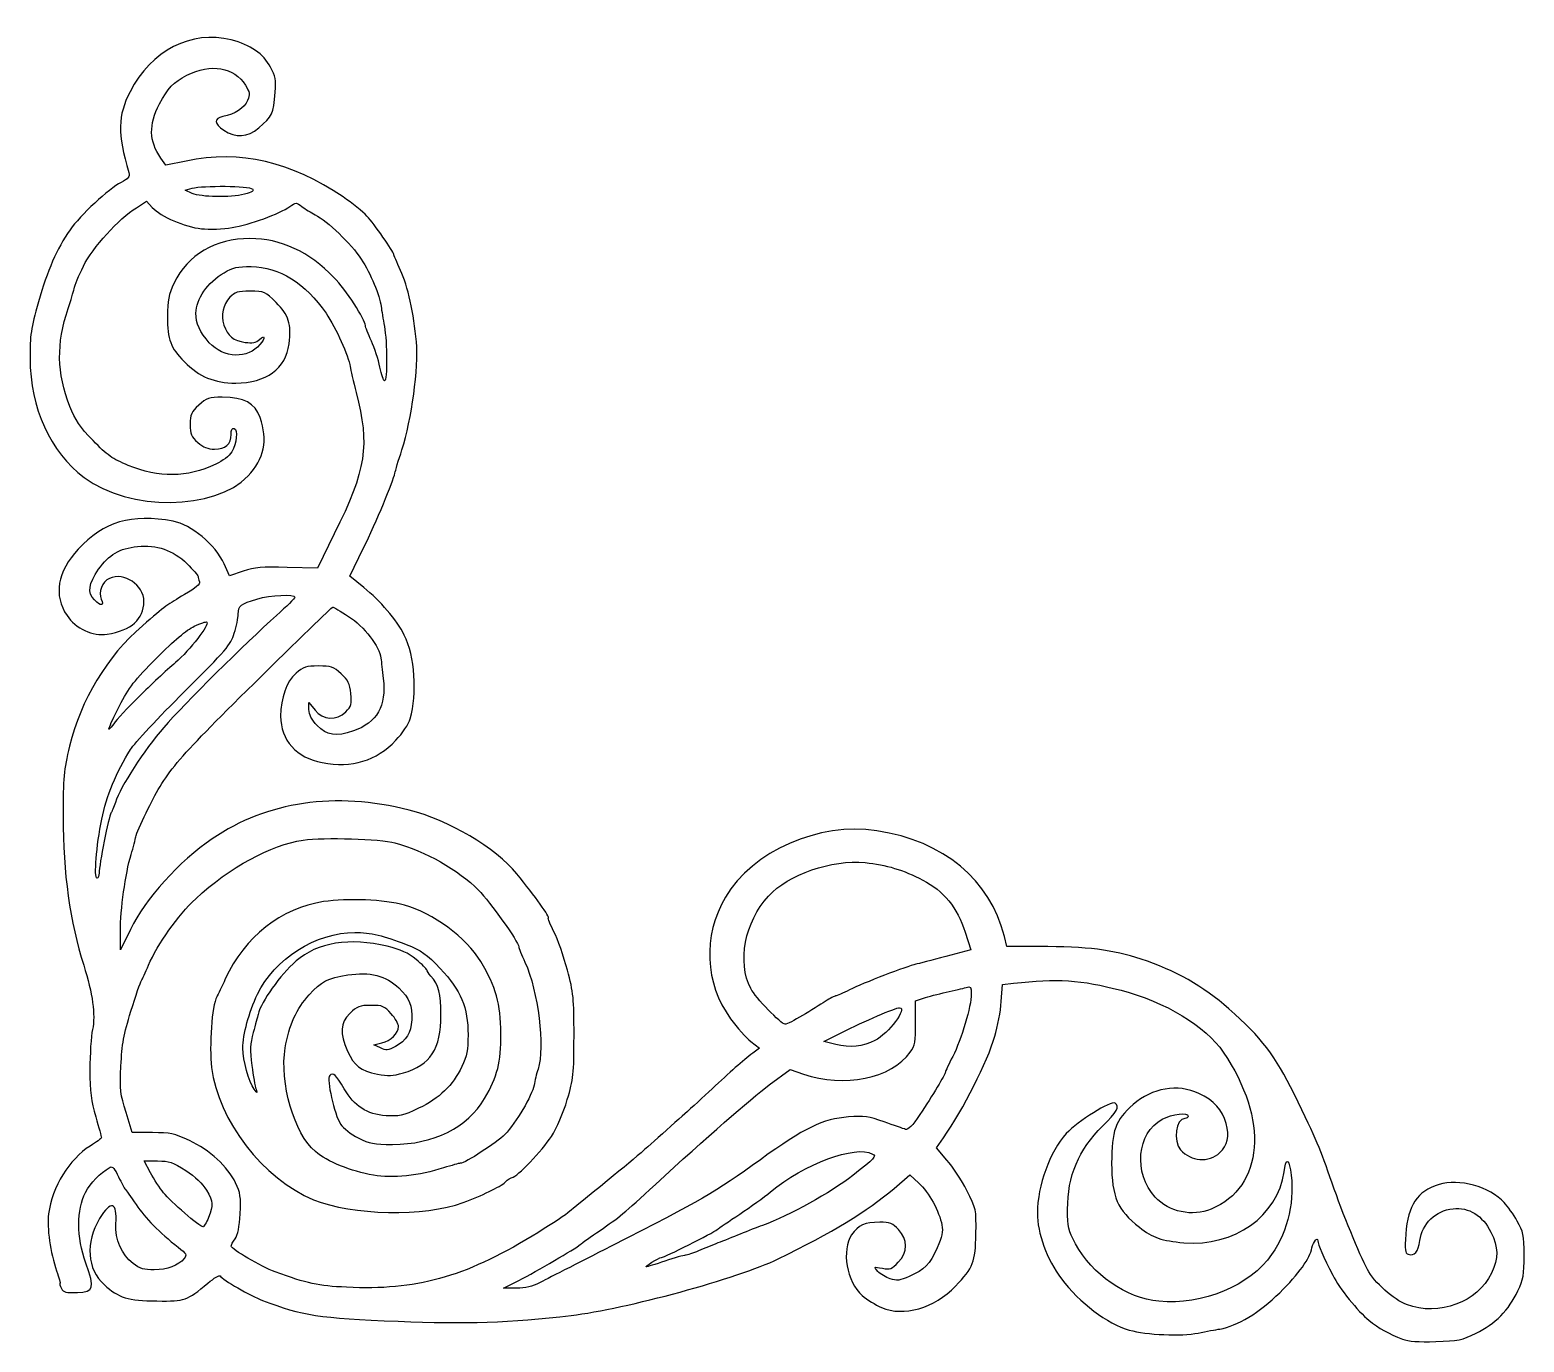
# Model space of a CAD drawing. Header units: centimetres. Extents: x -8.5 to 8.3, y -7.2 to 7.6.
import ezdxf

# ---------------------------------------------------------------- set-up
doc = ezdxf.new("R2010")
doc.units = ezdxf.units.CM
doc.header["$MEASUREMENT"] = 0
doc.layers.add('Layer 1', color=7, linetype='Continuous')

msp = doc.modelspace()

# ---------------------------------------------------------------- linework, layer by layer
at = {"layer": 'Layer 1'}
for points, knots in [([(6.9296, -7.1329), (6.77927, -7.0753), (6.66239, -7.0098), (6.55217, -6.92138), (6.55217, -6.92138), (6.42987, -6.82328), (6.22071, -6.56297), (6.1462, -6.41615), (6.1462, -6.41615), (6.0431, -6.21299), (5.97958, -6.06613), (5.97958, -6.03092), (5.97958, -6.03092), (5.97958, -5.97629), (5.92753, -6.03869), (5.91385, -6.10973), (5.91385, -6.10973), (5.89144, -6.2261), (5.76873, -6.39612), (5.55117, -6.61223), (5.55117, -6.61223), (5.33021, -6.83171), (5.07205, -6.98815), (4.87919, -7.01944), (4.87919, -7.01944), (4.83684, -7.02631), (4.72699, -7.04688), (4.63509, -7.06516), (4.63509, -7.06516), (4.44749, -7.10248), (4.05647, -7.08539), (3.86292, -7.03143), (3.86292, -7.03143), (3.61661, -6.96275), (3.30306, -6.72569), (3.10161, -6.45583), (3.10161, -6.45583), (2.93515, -6.23285), (2.83068, -5.94682), (2.83169, -5.71681), (2.83169, -5.71681), (2.83305, -5.40765), (2.97062, -5.0299), (3.1561, -4.82604), (3.1561, -4.82604), (3.28475, -4.68464), (3.6553, -4.45448), (3.70492, -4.48515), (3.70492, -4.48515), (3.76002, -4.51921), (3.72412, -4.58412), (3.56235, -4.74288), (3.56235, -4.74288), (3.29431, -5.00593), (3.17019, -5.30201), (3.17019, -5.67836), (3.17019, -5.67836), (3.17019, -5.87544), (3.17889, -5.91333), (3.25841, -6.06253), (3.25841, -6.06253), (3.44166, -6.40634), (3.83085, -6.67496), (4.19482, -6.70883), (4.19482, -6.70883), (4.68495, -6.75445), (5.22093, -6.53214), (5.46093, -6.18368), (5.46093, -6.18368), (5.64932, -5.91014), (5.72621, -5.56277), (5.67156, -5.23214), (5.67156, -5.23214), (5.6494, -5.09805), (5.61989, -5.10718), (5.59971, -5.25438), (5.59971, -5.25438), (5.5317, -5.75055), (5.04134, -6.09818), (4.47592, -6.05105), (4.47592, -6.05105), (4.23008, -6.03056), (4.12326, -5.99341), (3.9766, -5.87737), (3.9766, -5.87737), (3.72854, -5.68111), (3.66687, -5.53888), (3.6653, -5.15938), (3.6653, -5.15938), (3.66379, -4.79491), (3.70747, -4.67521), (3.90558, -4.50082), (3.90558, -4.50082), (4.11954, -4.31249), (4.40666, -4.26383), (4.64344, -4.37577), (4.64344, -4.37577), (4.81478, -4.45677), (4.91029, -4.56116), (4.95028, -4.71115), (4.95028, -4.71115), (4.98918, -4.85704), (4.96752, -4.95833), (4.88012, -5.03934), (4.88012, -5.03934), (4.75586, -5.15449), (4.55543, -5.14033), (4.43772, -5.00808), (4.43772, -5.00808), (4.35219, -4.91197), (4.38698, -4.65667), (4.48562, -4.65667), (4.48562, -4.65667), (4.50693, -4.65667), (4.52438, -4.64476), (4.52438, -4.63021), (4.52438, -4.63021), (4.52438, -4.58209), (4.34941, -4.60273), (4.23228, -4.66468), (4.23228, -4.66468), (3.94829, -4.81485), (3.90723, -5.27229), (4.15373, -5.5397), (4.15373, -5.5397), (4.30553, -5.7044), (4.57288, -5.76177), (4.78177, -5.67449), (4.78177, -5.67449), (5.37304, -5.42745), (5.43165, -4.66743), (4.91779, -3.91073), (4.91779, -3.91073), (4.72077, -3.62061), (4.26344, -3.3438), (3.77031, -3.2162), (3.77031, -3.2162), (3.31922, -3.09947), (3.05063, -3.08216), (2.56351, -3.13841), (2.56351, -3.13841), (2.56351, -3.13841), (2.44151, -3.1525), (2.44151, -3.1525), (2.44151, -3.1525), (2.44151, -3.1525), (2.42696, -3.34482), (2.42696, -3.34482), (2.42696, -3.34482), (2.41896, -3.45059), (2.38631, -3.62532), (2.3544, -3.7331), (2.3544, -3.7331), (2.26925, -4.02071), (2.00064, -4.55225), (1.77811, -4.87346), (1.77811, -4.87346), (1.77811, -4.87346), (1.69979, -4.98652), (1.69979, -4.98652), (1.69979, -4.98652), (1.69979, -4.98652), (1.8168, -5.12348), (1.8168, -5.12348), (1.8168, -5.12348), (1.88115, -5.1988), (1.98153, -5.35266), (2.03987, -5.46539), (2.03987, -5.46539), (2.14537, -5.66927), (2.1459, -5.67182), (2.14174, -5.95064), (2.14174, -5.95064), (2.13698, -6.26868), (2.11376, -6.32802), (1.91148, -6.53887), (1.91148, -6.53887), (1.67436, -6.78604), (1.32927, -6.88573), (1.08207, -6.77847), (1.08207, -6.77847), (1.01509, -6.74941), (0.91786, -6.68838), (0.866, -6.64285), (0.866, -6.64285), (0.6919, -6.48999), (0.6296, -6.13411), (0.74696, -5.96283), (0.74696, -5.96283), (0.8218, -5.85361), (0.89457, -5.82083), (1.06219, -5.82083), (1.06219, -5.82083), (1.1776, -5.82083), (1.20634, -5.83206), (1.27261, -5.90301), (1.27261, -5.90301), (1.37954, -6.01747), (1.37852, -6.15445), (1.26988, -6.27075), (1.26988, -6.27075), (1.19866, -6.347), (1.18013, -6.35392), (1.09166, -6.33732), (1.09166, -6.33732), (0.99342, -6.31889), (0.99317, -6.31907), (1.04206, -6.37309), (1.04206, -6.37309), (1.06908, -6.40295), (1.13095, -6.4405), (1.17954, -6.45654), (1.17954, -6.45654), (1.25371, -6.48102), (1.28818, -6.47672), (1.39429, -6.42979), (1.39429, -6.42979), (1.56468, -6.35442), (1.62228, -6.29493), (1.70641, -6.10747), (1.70641, -6.10747), (1.76147, -5.98479), (1.7737, -5.92643), (1.76005, -5.85161), (1.76005, -5.85161), (1.73265, -5.70142), (1.61108, -5.48086), (1.50053, -5.38076), (1.50053, -5.38076), (1.50053, -5.38076), (1.40032, -5.29002), (1.40032, -5.29002), (1.40032, -5.29002), (1.40032, -5.29002), (1.22271, -5.44103), (1.22271, -5.44103), (1.22271, -5.44103), (0.91901, -5.69924), (0.52862, -5.93675), (-0.07938, -6.23321), (-0.07938, -6.23321), (-0.5199, -6.44801), (-1.79546, -6.79638), (-2.4007, -6.86717), (-2.4007, -6.86717), (-3.08461, -6.94718), (-3.58314, -6.96416), (-4.34109, -6.93328), (-4.34109, -6.93328), (-5.23915, -6.89669), (-5.40978, -6.87044), (-5.86451, -6.69892), (-5.86451, -6.69892), (-6.00104, -6.64743), (-6.31368, -6.46674), (-6.34004, -6.42409), (-6.34004, -6.42409), (-6.34775, -6.41161), (-6.40971, -6.44752), (-6.47771, -6.5039), (-6.47771, -6.5039), (-6.71937, -6.70424), (-6.72842, -6.70742), (-7.05002, -6.70491), (-7.05002, -6.70491), (-7.37917, -6.70234), (-7.47672, -6.67218), (-7.6436, -6.52142), (-7.6436, -6.52142), (-7.83481, -6.34867), (-7.8553, -6.0497), (-7.69438, -5.78065), (-7.69438, -5.78065), (-7.56777, -5.56897), (-7.49496, -5.59177), (-7.51027, -5.8383), (-7.51027, -5.8383), (-7.52118, -6.014), (-7.44742, -6.1852), (-7.31843, -6.28359), (-7.31843, -6.28359), (-7.2401, -6.34334), (-7.19586, -6.35672), (-7.0801, -6.35568), (-7.0801, -6.35568), (-6.9335, -6.35436), (-6.81072, -6.30787), (-6.74513, -6.22884), (-6.74513, -6.22884), (-6.7115, -6.18832), (-6.71855, -6.17493), (-6.81216, -6.10141), (-6.81216, -6.10141), (-7.02441, -5.93473), (-7.17971, -5.77709), (-7.28405, -5.6224), (-7.28405, -5.6224), (-7.34295, -5.53508), (-7.39798, -5.45769), (-7.40635, -5.45042), (-7.40635, -5.45042), (-7.41472, -5.44314), (-7.4485, -5.38002), (-7.48141, -5.31015), (-7.48141, -5.31015), (-7.52145, -5.22516), (-7.55211, -5.1895), (-7.57402, -5.20244), (-7.57402, -5.20244), (-7.69771, -5.27545), (-7.79216, -5.37214), (-7.85301, -5.48805), (-7.85301, -5.48805), (-7.95368, -5.67983), (-7.952, -5.98563), (-7.84866, -6.27978), (-7.84866, -6.27978), (-7.74647, -6.57066), (-7.75466, -6.5994), (-7.9425, -6.60924), (-7.9425, -6.60924), (-8.0717, -6.61601), (-8.09714, -6.60945), (-8.12203, -6.56294), (-8.12203, -6.56294), (-8.13798, -6.53314), (-8.14556, -6.50875), (-8.13887, -6.50875), (-8.13887, -6.50875), (-8.13218, -6.50875), (-8.14912, -6.445), (-8.1765, -6.36709), (-8.1765, -6.36709), (-8.24754, -6.16498), (-8.28752, -5.88228), (-8.26684, -5.72823), (-8.26684, -5.72823), (-8.226, -5.42387), (-8.03491, -5.11191), (-7.79977, -4.96574), (-7.79977, -4.96574), (-7.73, -4.92237), (-7.67317, -4.87973), (-7.67347, -4.87099), (-7.67347, -4.87099), (-7.67378, -4.86225), (-7.70287, -4.75683), (-7.73812, -4.63672), (-7.73812, -4.63672), (-7.78968, -4.46104), (-7.80232, -4.35756), (-7.80274, -4.10755), (-7.80274, -4.10755), (-7.80303, -3.93662), (-7.7899, -3.73423), (-7.77356, -3.6578), (-7.77356, -3.6578), (-7.7386, -3.4943), (-7.77189, -3.25134), (-7.87234, -2.93688), (-7.87234, -2.93688), (-8.027, -2.45271), (-8.104, -1.89843), (-8.1039, -1.27), (-8.1039, -1.27), (-8.10383, -0.82678), (-8.09691, -0.75177), (-8.03075, -0.47625), (-8.03075, -0.47625), (-7.90596, 0.04343), (-7.61037, 0.5317), (-7.21387, 0.87313), (-7.21387, 0.87313), (-6.94863, 1.10153), (-6.93128, 1.11439), (-6.73956, 1.22493), (-6.73956, 1.22493), (-6.61372, 1.29748), (-6.56299, 1.34112), (-6.5733, 1.36798), (-6.5733, 1.36798), (-6.58145, 1.38923), (-6.58813, 1.41614), (-6.58813, 1.42777), (-6.58813, 1.42777), (-6.58813, 1.43941), (-6.64468, 1.50426), (-6.7138, 1.57188), (-6.7138, 1.57188), (-6.86724, 1.72198), (-7.05377, 1.78667), (-7.26908, 1.76445), (-7.26908, 1.76445), (-7.46854, 1.74386), (-7.59055, 1.67224), (-7.70599, 1.50798), (-7.70599, 1.50798), (-7.81779, 1.3489), (-7.83194, 1.24381), (-7.75229, 1.16417), (-7.75229, 1.16417), (-7.67995, 1.09182), (-7.64046, 1.09559), (-7.67506, 1.17153), (-7.67506, 1.17153), (-7.71206, 1.25273), (-7.66685, 1.36768), (-7.58287, 1.40594), (-7.58287, 1.40594), (-7.41818, 1.48098), (-7.19667, 1.3328), (-7.19667, 1.14759), (-7.19667, 1.14759), (-7.19667, 0.94862), (-7.33809, 0.82253), (-7.61003, 0.77905), (-7.61003, 0.77905), (-7.76772, 0.75383), (-7.96497, 0.84547), (-8.0598, 0.98801), (-8.0598, 0.98801), (-8.2135, 1.21905), (-8.1695, 1.47826), (-7.93305, 1.73479), (-7.93305, 1.73479), (-7.64988, 2.04198), (-7.33438, 2.13503), (-6.86967, 2.04839), (-6.86967, 2.04839), (-6.66377, 2.01), (-6.39472, 1.78508), (-6.2952, 1.56815), (-6.2952, 1.56815), (-6.2952, 1.56815), (-6.23436, 1.43553), (-6.23436, 1.43553), (-6.23436, 1.43553), (-6.23436, 1.43553), (-6.08143, 1.48718), (-6.08143, 1.48718), (-6.08143, 1.48718), (-5.95401, 1.53021), (-5.87176, 1.53737), (-5.58847, 1.53009), (-5.58847, 1.53009), (-5.58847, 1.53009), (-5.24845, 1.52135), (-5.24845, 1.52135), (-5.24845, 1.52135), (-5.24845, 1.52135), (-5.05964, 1.905), (-5.05964, 1.905), (-5.05964, 1.905), (-4.70025, 2.63526), (-4.66005, 2.89604), (-4.81496, 3.4925), (-4.81496, 3.4925), (-4.84708, 3.61619), (-4.87735, 3.74716), (-4.88222, 3.78354), (-4.88222, 3.78354), (-4.89813, 3.90226), (-5.04006, 4.21655), (-5.1525, 4.38204), (-5.1525, 4.38204), (-5.3806, 4.71777), (-5.67965, 4.90448), (-5.99281, 4.90671), (-5.99281, 4.90671), (-6.14708, 4.9078), (-6.19791, 4.8963), (-6.29708, 4.83785), (-6.29708, 4.83785), (-6.48032, 4.72985), (-6.61218, 4.54086), (-6.61365, 4.38415), (-6.61365, 4.38415), (-6.61472, 4.26931), (-6.56812, 4.16665), (-6.46283, 4.05186), (-6.46283, 4.05186), (-6.30151, 3.87598), (-6.02804, 3.86613), (-5.89418, 4.03138), (-5.89418, 4.03138), (-5.83172, 4.10849), (-5.83535, 4.14651), (-5.89961, 4.08835), (-5.89961, 4.08835), (-5.93908, 4.05263), (-5.97859, 4.04457), (-6.06042, 4.05555), (-6.06042, 4.05555), (-6.18986, 4.07291), (-6.25821, 4.12877), (-6.29817, 4.24985), (-6.29817, 4.24985), (-6.33558, 4.36321), (-6.31142, 4.47472), (-6.23056, 4.56197), (-6.23056, 4.56197), (-6.17571, 4.62116), (-6.14559, 4.63021), (-6.00353, 4.63021), (-6.00353, 4.63021), (-5.84331, 4.63021), (-5.83697, 4.62745), (-5.71357, 4.50404), (-5.71357, 4.50404), (-5.57078, 4.36126), (-5.53988, 4.26264), (-5.56783, 4.03895), (-5.56783, 4.03895), (-5.60262, 3.7605), (-5.82336, 3.59814), (-6.16653, 3.59859), (-6.16653, 3.59859), (-6.40684, 3.59891), (-6.57294, 3.66826), (-6.74336, 3.83945), (-6.74336, 3.83945), (-6.89933, 3.99613), (-6.93209, 4.08389), (-6.93206, 4.34493), (-6.93206, 4.34493), (-6.93204, 4.53103), (-6.92065, 4.58815), (-6.85643, 4.72388), (-6.85643, 4.72388), (-6.70859, 5.03639), (-6.39327, 5.22084), (-6.00604, 5.2213), (-6.00604, 5.2213), (-5.66354, 5.22172), (-5.33843, 5.07115), (-5.06337, 4.78474), (-5.06337, 4.78474), (-4.93113, 4.64704), (-4.70958, 4.30857), (-4.70958, 4.24425), (-4.70958, 4.24425), (-4.70958, 4.22658), (-4.67994, 4.14844), (-4.64372, 4.0706), (-4.64372, 4.0706), (-4.60749, 3.99275), (-4.56427, 3.8606), (-4.54767, 3.77693), (-4.54767, 3.77693), (-4.53107, 3.69325), (-4.50713, 3.62479), (-4.49447, 3.62479), (-4.49447, 3.62479), (-4.46298, 3.62479), (-4.46538, 4.05818), (-4.49785, 4.23509), (-4.49785, 4.23509), (-4.51236, 4.31416), (-4.52876, 4.41457), (-4.5343, 4.45823), (-4.5343, 4.45823), (-4.55053, 4.58626), (-4.65077, 4.82454), (-4.75852, 4.99126), (-4.75852, 4.99126), (-4.8668, 5.15879), (-5.13978, 5.42162), (-5.2743, 5.48786), (-5.2743, 5.48786), (-5.32023, 5.51048), (-5.38715, 5.55198), (-5.42301, 5.58008), (-5.42301, 5.58008), (-5.48708, 5.63029), (-5.48941, 5.63031), (-5.5587, 5.58096), (-5.5587, 5.58096), (-5.67499, 5.49816), (-6.00869, 5.37589), (-6.20531, 5.34404), (-6.20531, 5.34404), (-6.30672, 5.32762), (-6.46279, 5.32183), (-6.55213, 5.33118), (-6.55213, 5.33118), (-6.738, 5.35062), (-7.00733, 5.4676), (-7.10239, 5.57018), (-7.10239, 5.57018), (-7.10239, 5.57018), (-7.16608, 5.6389), (-7.16608, 5.6389), (-7.16608, 5.6389), (-7.16608, 5.6389), (-7.28059, 5.56739), (-7.28059, 5.56739), (-7.28059, 5.56739), (-7.47833, 5.44392), (-7.77375, 5.11792), (-7.87574, 4.91064), (-7.87574, 4.91064), (-7.92658, 4.80734), (-7.97383, 4.69371), (-7.98074, 4.65815), (-7.98074, 4.65815), (-7.98766, 4.62258), (-8.01717, 4.52267), (-8.04632, 4.43613), (-8.04632, 4.43613), (-8.18068, 4.0373), (-8.17523, 3.71472), (-8.02776, 3.33716), (-8.02776, 3.33716), (-7.96789, 3.18388), (-7.91523, 3.10633), (-7.76654, 2.95245), (-7.76654, 2.95245), (-7.6097, 2.79012), (-7.54759, 2.74627), (-7.37293, 2.67458), (-7.37293, 2.67458), (-7.02495, 2.53173), (-6.71576, 2.53588), (-6.38941, 2.6878), (-6.38941, 2.6878), (-6.31279, 2.72347), (-6.23767, 2.78198), (-6.2114, 2.82645), (-6.2114, 2.82645), (-6.15491, 2.92207), (-6.13955, 3.07239), (-6.18464, 3.08834), (-6.18464, 3.08834), (-6.20636, 3.09602), (-6.21771, 3.0727), (-6.21771, 3.02034), (-6.21771, 3.02034), (-6.21771, 2.91174), (-6.27989, 2.8575), (-6.40439, 2.8575), (-6.40439, 2.8575), (-6.48077, 2.8575), (-6.52999, 2.87723), (-6.59212, 2.93273), (-6.59212, 2.93273), (-6.66465, 2.99754), (-6.67632, 3.02561), (-6.67632, 3.13523), (-6.67632, 3.13523), (-6.67632, 3.24787), (-6.66522, 3.27265), (-6.57969, 3.35103), (-6.57969, 3.35103), (-6.49139, 3.43196), (-6.4688, 3.43953), (-6.31732, 3.439), (-6.31732, 3.439), (-6.06906, 3.43813), (-5.95178, 3.3754), (-5.89346, 3.21228), (-5.89346, 3.21228), (-5.80322, 2.95984), (-5.84707, 2.74488), (-6.02718, 2.5568), (-6.02718, 2.5568), (-6.40132, 2.16611), (-7.36092, 2.15694), (-7.86724, 2.53922), (-7.86724, 2.53922), (-8.24943, 2.82777), (-8.47135, 3.31605), (-8.47486, 3.87615), (-8.47486, 3.87615), (-8.47648, 4.1341), (-8.46568, 4.2063), (-8.37988, 4.51115), (-8.37988, 4.51115), (-8.28124, 4.86159), (-8.17516, 5.10352), (-8.02518, 5.32008), (-8.02518, 5.32008), (-7.91691, 5.47642), (-7.58666, 5.78331), (-7.45371, 5.85114), (-7.45371, 5.85114), (-7.36837, 5.89467), (-7.35313, 5.91405), (-7.3668, 5.9616), (-7.3668, 5.9616), (-7.49432, 6.40524), (-7.49127, 6.597), (-7.35235, 6.86831), (-7.35235, 6.86831), (-7.11501, 7.33186), (-6.66354, 7.5633), (-6.21675, 7.45048), (-6.21675, 7.45048), (-6.00026, 7.39582), (-5.85557, 7.29546), (-5.7745, 7.14375), (-5.7745, 7.14375), (-5.72129, 7.04417), (-5.71301, 6.99871), (-5.72393, 6.86594), (-5.72393, 6.86594), (-5.74468, 6.61364), (-5.75312, 6.5951), (-5.90774, 6.4624), (-5.90774, 6.4624), (-6.03186, 6.35588), (-6.16643, 6.34718), (-6.29979, 6.43704), (-6.29979, 6.43704), (-6.41082, 6.51187), (-6.41467, 6.56753), (-6.31031, 6.58923), (-6.31031, 6.58923), (-6.17541, 6.61727), (-6.06789, 6.68789), (-6.03344, 6.77107), (-6.03344, 6.77107), (-6.00453, 6.84087), (-6.00745, 6.86196), (-6.05717, 6.94242), (-6.05717, 6.94242), (-6.1831, 7.14618), (-6.44532, 7.19087), (-6.71364, 7.05429), (-6.71364, 7.05429), (-6.86518, 6.97716), (-6.93099, 6.90845), (-7.02076, 6.73365), (-7.02076, 6.73365), (-7.14406, 6.49357), (-7.14027, 6.31851), (-7.00756, 6.12484), (-7.00756, 6.12484), (-7.00756, 6.12484), (-6.95221, 6.04406), (-6.95221, 6.04406), (-6.95221, 6.04406), (-6.95221, 6.04406), (-6.72387, 6.09075), (-6.72387, 6.09075), (-6.72387, 6.09075), (-6.11363, 6.21553), (-5.54728, 6.08602), (-4.96094, 5.6876), (-4.96094, 5.6876), (-4.85907, 5.61839), (-4.73868, 5.52182), (-4.69339, 5.47301), (-4.69339, 5.47301), (-4.6151, 5.38863), (-4.39208, 5.07081), (-4.39208, 5.04361), (-4.39208, 5.04361), (-4.39208, 5.03655), (-4.35746, 4.95553), (-4.31515, 4.86356), (-4.31515, 4.86356), (-4.23524, 4.68986), (-4.16705, 4.37999), (-4.13863, 4.06135), (-4.13863, 4.06135), (-4.11289, 3.77274), (-4.19096, 3.18758), (-4.30012, 2.85103), (-4.30012, 2.85103), (-4.33908, 2.7309), (-4.37495, 2.61217), (-4.37983, 2.58719), (-4.37983, 2.58719), (-4.39752, 2.49665), (-4.58725, 2.04348), (-4.73455, 1.73995), (-4.73455, 1.73995), (-4.73455, 1.73995), (-4.88527, 1.42938), (-4.88527, 1.42938), (-4.88527, 1.42938), (-4.88527, 1.42938), (-4.72768, 1.30339), (-4.72768, 1.30339), (-4.72768, 1.30339), (-4.54444, 1.15689), (-4.36087, 0.94068), (-4.2739, 0.76894), (-4.2739, 0.76894), (-4.1557, 0.5355), (-4.12575, 0.11038), (-4.20779, -0.16946), (-4.20779, -0.16946), (-4.22513, -0.22858), (-4.29419, -0.3321), (-4.36927, -0.41149), (-4.36927, -0.41149), (-4.58661, -0.64129), (-4.86236, -0.72499), (-5.1952, -0.66219), (-5.1952, -0.66219), (-5.48504, -0.6075), (-5.66208, -0.40937), (-5.66208, -0.13971), (-5.66208, -0.13971), (-5.66208, 0.06389), (-5.59604, 0.2474), (-5.4889, 0.34147), (-5.4889, 0.34147), (-5.4069, 0.41346), (-5.37658, 0.42333), (-5.23744, 0.42333), (-5.23744, 0.42333), (-5.09522, 0.42333), (-5.06956, 0.41447), (-4.9836, 0.3357), (-4.9836, 0.3357), (-4.90351, 0.2623), (-4.88587, 0.22611), (-4.87498, 0.11278), (-4.87498, 0.11278), (-4.86352, -0.00653), (-4.87003, -0.03056), (-4.9301, -0.09063), (-4.9301, -0.09063), (-5.0338, -0.19433), (-5.18663, -0.18644), (-5.27623, -0.07276), (-5.27623, -0.07276), (-5.27623, -0.07276), (-5.344, 0.01323), (-5.344, 0.01323), (-5.344, 0.01323), (-5.344, 0.01323), (-5.34429, -0.06725), (-5.34429, -0.06725), (-5.34429, -0.06725), (-5.34449, -0.12313), (-5.3163, -0.17771), (-5.25204, -0.24584), (-5.25204, -0.24584), (-5.14663, -0.35759), (-5.03811, -0.37351), (-4.8453, -0.30548), (-4.8453, -0.30548), (-4.57683, -0.21076), (-4.47403, -0.02979), (-4.51025, 0.28431), (-4.51025, 0.28431), (-4.51991, 0.36805), (-4.53136, 0.46939), (-4.5357, 0.50952), (-4.5357, 0.50952), (-4.54988, 0.64051), (-4.72556, 0.86751), (-4.90004, 0.98028), (-4.90004, 0.98028), (-4.98898, 1.03776), (-5.06883, 1.08451), (-5.07749, 1.08416), (-5.07749, 1.08416), (-5.08615, 1.08382), (-5.48192, 0.69984), (-5.95699, 0.23088), (-5.95699, 0.23088), (-6.86767, -0.6681), (-6.94651, -0.76255), (-7.17284, -1.2257), (-7.17284, -1.2257), (-7.22999, -1.34263), (-7.28123, -1.46309), (-7.28673, -1.49339), (-7.28673, -1.49339), (-7.29222, -1.52368), (-7.31637, -1.6138), (-7.3404, -1.69366), (-7.3404, -1.69366), (-7.40479, -1.90767), (-7.46106, -2.3119), (-7.46005, -2.55323), (-7.46005, -2.55323), (-7.46005, -2.55323), (-7.45917, -2.7649), (-7.45917, -2.7649), (-7.45917, -2.7649), (-7.45917, -2.7649), (-7.34765, -2.53401), (-7.34765, -2.53401), (-7.34765, -2.53401), (-7.18296, -2.19306), (-6.79967, -1.7683), (-6.42938, -1.51639), (-6.42938, -1.51639), (-5.81319, -1.0972), (-5.0485, -0.98574), (-4.22083, -1.19447), (-4.22083, -1.19447), (-3.77477, -1.30697), (-3.25164, -1.61655), (-3.01067, -1.91062), (-3.01067, -1.91062), (-2.80889, -2.15687), (-2.63095, -2.40771), (-2.65805, -2.40771), (-2.65805, -2.40771), (-2.66544, -2.40771), (-2.63681, -2.47617), (-2.59444, -2.55984), (-2.59444, -2.55984), (-2.55206, -2.64352), (-2.48393, -2.83699), (-2.44304, -2.98979), (-2.44304, -2.98979), (-2.37481, -3.24476), (-2.36874, -3.30568), (-2.36924, -3.73063), (-2.36924, -3.73063), (-2.36976, -4.16043), (-2.37514, -4.21168), (-2.44434, -4.445), (-2.44434, -4.445), (-2.48857, -4.59414), (-2.56136, -4.76246), (-2.62333, -4.85891), (-2.62333, -4.85891), (-2.72346, -5.01477), (-3.01339, -5.31813), (-3.06221, -5.31813), (-3.06221, -5.31813), (-3.0751, -5.31813), (-3.11106, -5.3418), (-3.14213, -5.37075), (-3.14213, -5.37075), (-3.19802, -5.42281), (-3.40682, -5.52489), (-3.61156, -5.60024), (-3.61156, -5.60024), (-4.04766, -5.76073), (-4.85988, -5.74535), (-5.29167, -5.56844), (-5.29167, -5.56844), (-5.85596, -5.33723), (-6.36536, -4.67686), (-6.43735, -4.08323), (-6.43735, -4.08323), (-6.4661, -3.84614), (-6.43269, -3.38539), (-6.37991, -3.29097), (-6.37991, -3.29097), (-6.36459, -3.26357), (-6.321, -3.17276), (-6.28305, -3.08919), (-6.28305, -3.08919), (-6.06957, -2.61914), (-5.65436, -2.29265), (-5.1804, -2.22214), (-5.1804, -2.22214), (-4.91097, -2.18206), (-4.49789, -2.19974), (-4.27302, -2.26099), (-4.27302, -2.26099), (-3.953, -2.34816), (-3.57816, -2.62537), (-3.41637, -2.89451), (-3.41637, -2.89451), (-3.24335, -3.18235), (-3.19237, -3.36483), (-3.19019, -3.70417), (-3.19019, -3.70417), (-3.1881, -4.02842), (-3.22705, -4.18344), (-3.37303, -4.43177), (-3.37303, -4.43177), (-3.5654, -4.75904), (-3.94253, -4.94711), (-4.40718, -4.94751), (-4.40718, -4.94751), (-4.61677, -4.94768), (-4.66537, -4.93849), (-4.7908, -4.87495), (-4.7908, -4.87495), (-4.86979, -4.83493), (-4.95925, -4.76466), (-4.98959, -4.7188), (-4.98959, -4.7188), (-5.05972, -4.6128), (-5.1494, -4.21278), (-5.11153, -4.1749), (-5.11153, -4.1749), (-5.07212, -4.1355), (-5.03976, -4.16504), (-4.94944, -4.32291), (-4.94944, -4.32291), (-4.83781, -4.51802), (-4.69269, -4.61121), (-4.47834, -4.6254), (-4.47834, -4.6254), (-4.33139, -4.63514), (-4.29125, -4.62589), (-4.11301, -4.54125), (-4.11301, -4.54125), (-3.88003, -4.43061), (-3.72899, -4.2852), (-3.62825, -4.07458), (-3.62825, -4.07458), (-3.57101, -3.95491), (-3.55865, -3.89146), (-3.55865, -3.7174), (-3.55865, -3.7174), (-3.55865, -3.41012), (-3.63847, -3.2197), (-3.8704, -2.97371), (-3.8704, -2.97371), (-4.02424, -2.81055), (-4.07903, -2.77176), (-4.25405, -2.70208), (-4.25405, -2.70208), (-4.50164, -2.6035), (-4.65373, -2.56786), (-4.82865, -2.56742), (-4.82865, -2.56742), (-5.26061, -2.56633), (-5.73579, -2.86773), (-5.92137, -3.26052), (-5.92137, -3.26052), (-6.02042, -3.47015), (-6.08542, -3.71107), (-6.08542, -3.86855), (-6.08542, -3.86855), (-6.08542, -4.00385), (-6.01852, -4.24804), (-5.96021, -4.32558), (-5.96021, -4.32558), (-5.92045, -4.37846), (-5.92029, -4.37846), (-5.93854, -4.32594), (-5.93854, -4.32594), (-5.94865, -4.29683), (-5.96957, -4.17777), (-5.98503, -4.06135), (-5.98503, -4.06135), (-6.0085, -3.88456), (-6.00597, -3.82353), (-5.96966, -3.69094), (-5.96966, -3.69094), (-5.94576, -3.60362), (-5.92126, -3.51252), (-5.91522, -3.48847), (-5.91522, -3.48847), (-5.87837, -3.34172), (-5.6687, -3.04669), (-5.48859, -2.88815), (-5.48859, -2.88815), (-5.25415, -2.68179), (-4.87982, -2.62137), (-4.46569, -2.72306), (-4.46569, -2.72306), (-4.31453, -2.76017), (-4.23033, -2.79873), (-4.14157, -2.87145), (-4.14157, -2.87145), (-4.07562, -2.92549), (-4.02167, -2.97793), (-4.02167, -2.98799), (-4.02167, -2.98799), (-4.02167, -2.99805), (-4.00075, -3.02935), (-3.97517, -3.05756), (-3.97517, -3.05756), (-3.88926, -3.15235), (-3.86292, -3.2549), (-3.86292, -3.49462), (-3.86292, -3.49462), (-3.86292, -3.87434), (-3.98099, -4.05683), (-4.2838, -4.14514), (-4.2838, -4.14514), (-4.40597, -4.18077), (-4.45664, -4.1831), (-4.57437, -4.15852), (-4.57437, -4.15852), (-4.77092, -4.11748), (-4.83643, -4.06701), (-4.91045, -3.89965), (-4.91045, -3.89965), (-5.00179, -3.69312), (-4.99524, -3.58766), (-4.88421, -3.47662), (-4.88421, -3.47662), (-4.80372, -3.39614), (-4.77893, -3.38667), (-4.64882, -3.38667), (-4.64882, -3.38667), (-4.51548, -3.38667), (-4.49658, -3.39443), (-4.42128, -3.48019), (-4.42128, -3.48019), (-4.37612, -3.53163), (-4.33917, -3.5958), (-4.33917, -3.62278), (-4.33917, -3.62278), (-4.33917, -3.70051), (-4.42493, -3.78599), (-4.52501, -3.80802), (-4.52501, -3.80802), (-4.52501, -3.80802), (-4.61698, -3.82825), (-4.61698, -3.82825), (-4.61698, -3.82825), (-4.61698, -3.82825), (-4.54244, -3.86387), (-4.54244, -3.86387), (-4.54244, -3.86387), (-4.47693, -3.89518), (-4.4565, -3.89335), (-4.3738, -3.84881), (-4.3738, -3.84881), (-4.2495, -3.78188), (-4.19648, -3.6955), (-4.19072, -3.55054), (-4.19072, -3.55054), (-4.18429, -3.38893), (-4.21737, -3.30716), (-4.33608, -3.19124), (-4.33608, -3.19124), (-4.47852, -3.05215), (-4.66118, -3.00562), (-4.90802, -3.04554), (-4.90802, -3.04554), (-5.13977, -3.08302), (-5.20006, -3.11388), (-5.34164, -3.26747), (-5.34164, -3.26747), (-5.48274, -3.42055), (-5.56784, -3.6095), (-5.6105, -3.86445), (-5.6105, -3.86445), (-5.6756, -4.25349), (-5.50907, -4.82544), (-5.27148, -5.02881), (-5.27148, -5.02881), (-5.1416, -5.13998), (-4.87001, -5.25022), (-4.61947, -5.29346), (-4.61947, -5.29346), (-4.40846, -5.32988), (-4.10548, -5.29823), (-3.83361, -5.21138), (-3.83361, -5.21138), (-3.74407, -5.18278), (-3.65956, -5.15938), (-3.64581, -5.15938), (-3.64581, -5.15938), (-3.59201, -5.15938), (-3.23651, -4.9291), (-3.14511, -4.83505), (-3.14511, -4.83505), (-3.02007, -4.70638), (-2.83735, -4.39822), (-2.81798, -4.28337), (-2.81798, -4.28337), (-2.80966, -4.23402), (-2.78953, -4.15226), (-2.77324, -4.10167), (-2.77324, -4.10167), (-2.69442, -3.85696), (-2.77146, -3.22645), (-2.9197, -2.90302), (-2.9197, -2.90302), (-2.95825, -2.81891), (-2.98979, -2.74071), (-2.98979, -2.72923), (-2.98979, -2.72923), (-2.98979, -2.67808), (-3.31289, -2.22214), (-3.44008, -2.09381), (-3.44008, -2.09381), (-3.66626, -1.8656), (-4.03994, -1.65384), (-4.37885, -1.56182), (-4.37885, -1.56182), (-4.54629, -1.51636), (-5.1728, -1.49826), (-5.40974, -1.53204), (-5.40974, -1.53204), (-5.77049, -1.58347), (-6.23436, -1.83624), (-6.61541, -2.18904), (-6.61541, -2.18904), (-6.81309, -2.37206), (-7.046, -2.7011), (-7.14475, -2.93688), (-7.14475, -2.93688), (-7.17827, -3.01691), (-7.21417, -3.0943), (-7.22454, -3.10885), (-7.22454, -3.10885), (-7.2349, -3.12341), (-7.28785, -3.27819), (-7.3422, -3.45281), (-7.3422, -3.45281), (-7.42346, -3.71393), (-7.4434, -3.82307), (-7.45444, -4.06737), (-7.45444, -4.06737), (-7.4666, -4.33647), (-7.46125, -4.38564), (-7.39756, -4.58992), (-7.39756, -4.58992), (-7.39756, -4.58992), (-7.32725, -4.81542), (-7.32725, -4.81542), (-7.32725, -4.81542), (-7.32725, -4.81542), (-7.10147, -4.81542), (-7.10147, -4.81542), (-7.10147, -4.81542), (-6.90073, -4.81542), (-6.85463, -4.82526), (-6.68561, -4.90417), (-6.68561, -4.90417), (-6.46107, -5.00901), (-6.25469, -5.19816), (-6.16705, -5.37944), (-6.16705, -5.37944), (-6.11376, -5.48967), (-6.10697, -5.53639), (-6.11687, -5.72501), (-6.11687, -5.72501), (-6.12457, -5.87159), (-6.14298, -5.96404), (-6.17302, -6.00692), (-6.17302, -6.00692), (-6.1976, -6.04202), (-6.21771, -6.07892), (-6.21771, -6.08893), (-6.21771, -6.08893), (-6.21771, -6.12303), (-5.87883, -6.32128), (-5.72391, -6.37783), (-5.72391, -6.37783), (-5.35739, -6.51159), (-5.24756, -6.53525), (-4.92125, -6.55078), (-4.92125, -6.55078), (-4.13747, -6.58807), (-3.61567, -6.44416), (-2.83732, -5.97603), (-2.83732, -5.97603), (-2.67343, -5.87745), (-2.49483, -5.76087), (-2.44045, -5.71695), (-2.44045, -5.71695), (-1.86669, -5.25364), (-1.64888, -5.07299), (-1.46986, -4.91194), (-1.46986, -4.91194), (-1.35423, -4.80792), (-1.19948, -4.66923), (-1.12596, -4.60375), (-1.12596, -4.60375), (-1.05245, -4.53827), (-0.91489, -4.41201), (-0.82027, -4.32318), (-0.82027, -4.32318), (-0.62549, -4.14033), (-0.47089, -4.00509), (-0.36274, -3.92294), (-0.36274, -3.92294), (-0.36274, -3.92294), (-0.28892, -3.86686), (-0.28892, -3.86686), (-0.28892, -3.86686), (-0.28892, -3.86686), (-0.38427, -3.79213), (-0.38427, -3.79213), (-0.38427, -3.79213), (-0.43671, -3.75103), (-0.53921, -3.63609), (-0.61204, -3.53671), (-0.61204, -3.53671), (-0.90217, -3.14084), (-0.92506, -2.60765), (-0.67055, -2.17337), (-0.67055, -2.17337), (-0.36666, -1.65481), (0.38209, -1.32613), (1.03036, -1.42672), (1.03036, -1.42672), (1.78182, -1.54331), (2.30075, -1.97353), (2.46094, -2.61276), (2.46094, -2.61276), (2.46094, -2.61276), (2.48912, -2.72521), (2.48912, -2.72521), (2.48912, -2.72521), (2.48912, -2.72521), (2.85191, -2.72589), (2.85191, -2.72589), (2.85191, -2.72589), (3.3911, -2.72691), (3.67582, -2.7621), (3.99697, -2.86745), (3.99697, -2.86745), (4.37682, -2.99205), (4.69059, -3.16998), (4.98065, -3.42526), (4.98065, -3.42526), (5.3479, -3.74846), (5.5044, -3.95255), (5.71194, -4.37885), (5.71194, -4.37885), (5.97557, -4.92037), (6.00004, -4.97778), (6.14058, -5.38427), (6.14058, -5.38427), (6.25637, -5.71914), (6.4463, -6.18387), (6.53549, -6.35053), (6.53549, -6.35053), (6.61315, -6.49563), (6.83217, -6.69237), (6.97592, -6.74616), (6.97592, -6.74616), (7.33731, -6.88137), (7.77508, -6.71876), (7.92677, -6.39297), (7.92677, -6.39297), (8.0081, -6.21832), (8.00682, -6.10227), (7.92171, -5.93148), (7.92171, -5.93148), (7.82969, -5.74681), (7.67179, -5.64936), (7.49659, -5.66911), (7.49659, -5.66911), (7.29943, -5.69133), (7.15106, -5.83461), (7.12515, -6.02778), (7.12515, -6.02778), (7.10877, -6.14993), (7.06101, -6.20577), (6.9947, -6.18033), (6.9947, -6.18033), (6.95693, -6.16583), (6.95306, -6.13413), (6.96702, -5.95314), (6.96702, -5.95314), (6.99228, -5.62558), (7.09091, -5.47851), (7.33943, -5.39785), (7.33943, -5.39785), (7.55953, -5.32641), (7.91151, -5.42357), (8.07208, -5.60008), (8.07208, -5.60008), (8.10971, -5.64146), (8.17501, -5.73484), (8.21718, -5.8076), (8.21718, -5.8076), (8.287, -5.92805), (8.2939, -5.9624), (8.29427, -6.19125), (8.29427, -6.19125), (8.29463, -6.40865), (8.28518, -6.46289), (8.2243, -6.59276), (8.2243, -6.59276), (8.12477, -6.80506), (7.96604, -6.96618), (7.75702, -7.06706), (7.75702, -7.06706), (7.59842, -7.1436), (7.55184, -7.15321), (7.3025, -7.16083), (7.3025, -7.16083), (7.1118, -7.16667), (6.99487, -7.1579), (6.9296, -7.1329)], [0, 0, 0, 0, 0.00289017, 0.00289017, 0.00289017, 0.00289017, 0.00578035, 0.00578035, 0.00578035, 0.00578035, 0.00867052, 0.00867052, 0.00867052, 0.00867052, 0.01156069, 0.01156069, 0.01156069, 0.01156069, 0.01445087, 0.01445087, 0.01445087, 0.01445087, 0.01734104, 0.01734104, 0.01734104, 0.01734104, 0.02023121, 0.02023121, 0.02023121, 0.02023121, 0.02312139, 0.02312139, 0.02312139, 0.02312139, 0.02601156, 0.02601156, 0.02601156, 0.02601156, 0.02890173, 0.02890173, 0.02890173, 0.02890173, 0.03179191, 0.03179191, 0.03179191, 0.03179191, 0.03468208, 0.03468208, 0.03468208, 0.03468208, 0.03757225, 0.03757225, 0.03757225, 0.03757225, 0.04046243, 0.04046243, 0.04046243, 0.04046243, 0.0433526, 0.0433526, 0.0433526, 0.0433526, 0.04624277, 0.04624277, 0.04624277, 0.04624277, 0.04913295, 0.04913295, 0.04913295, 0.04913295, 0.05202312, 0.05202312, 0.05202312, 0.05202312, 0.05491329, 0.05491329, 0.05491329, 0.05491329, 0.05780347, 0.05780347, 0.05780347, 0.05780347, 0.06069364, 0.06069364, 0.06069364, 0.06069364, 0.06358382, 0.06358382, 0.06358382, 0.06358382, 0.06647399, 0.06647399, 0.06647399, 0.06647399, 0.06936416, 0.06936416, 0.06936416, 0.06936416, 0.07225434, 0.07225434, 0.07225434, 0.07225434, 0.07514451, 0.07514451, 0.07514451, 0.07514451, 0.07803468, 0.07803468, 0.07803468, 0.07803468, 0.08092486, 0.08092486, 0.08092486, 0.08092486, 0.08381503, 0.08381503, 0.08381503, 0.08381503, 0.0867052, 0.0867052, 0.0867052, 0.0867052, 0.08959538, 0.08959538, 0.08959538, 0.08959538, 0.09248555, 0.09248555, 0.09248555, 0.09248555, 0.09537572, 0.09537572, 0.09537572, 0.09537572, 0.0982659, 0.0982659, 0.0982659, 0.0982659, 0.10115607, 0.10115607, 0.10115607, 0.10115607, 0.10404624, 0.10404624, 0.10404624, 0.10404624, 0.10693642, 0.10693642, 0.10693642, 0.10693642, 0.10982659, 0.10982659, 0.10982659, 0.10982659, 0.11271676, 0.11271676, 0.11271676, 0.11271676, 0.11560694, 0.11560694, 0.11560694, 0.11560694, 0.11849711, 0.11849711, 0.11849711, 0.11849711, 0.12138728, 0.12138728, 0.12138728, 0.12138728, 0.12427746, 0.12427746, 0.12427746, 0.12427746, 0.12716763, 0.12716763, 0.12716763, 0.12716763, 0.1300578, 0.1300578, 0.1300578, 0.1300578, 0.13294798, 0.13294798, 0.13294798, 0.13294798, 0.13583815, 0.13583815, 0.13583815, 0.13583815, 0.13872832, 0.13872832, 0.13872832, 0.13872832, 0.1416185, 0.1416185, 0.1416185, 0.1416185, 0.14450867, 0.14450867, 0.14450867, 0.14450867, 0.14739884, 0.14739884, 0.14739884, 0.14739884, 0.15028902, 0.15028902, 0.15028902, 0.15028902, 0.15317919, 0.15317919, 0.15317919, 0.15317919, 0.15606936, 0.15606936, 0.15606936, 0.15606936, 0.15895954, 0.15895954, 0.15895954, 0.15895954, 0.16184971, 0.16184971, 0.16184971, 0.16184971, 0.16473988, 0.16473988, 0.16473988, 0.16473988, 0.16763006, 0.16763006, 0.16763006, 0.16763006, 0.17052023, 0.17052023, 0.17052023, 0.17052023, 0.1734104, 0.1734104, 0.1734104, 0.1734104, 0.17630058, 0.17630058, 0.17630058, 0.17630058, 0.17919075, 0.17919075, 0.17919075, 0.17919075, 0.18208092, 0.18208092, 0.18208092, 0.18208092, 0.1849711, 0.1849711, 0.1849711, 0.1849711, 0.18786127, 0.18786127, 0.18786127, 0.18786127, 0.19075145, 0.19075145, 0.19075145, 0.19075145, 0.19364162, 0.19364162, 0.19364162, 0.19364162, 0.19653179, 0.19653179, 0.19653179, 0.19653179, 0.19942197, 0.19942197, 0.19942197, 0.19942197, 0.20231214, 0.20231214, 0.20231214, 0.20231214, 0.20520231, 0.20520231, 0.20520231, 0.20520231, 0.20809249, 0.20809249, 0.20809249, 0.20809249, 0.21098266, 0.21098266, 0.21098266, 0.21098266, 0.21387283, 0.21387283, 0.21387283, 0.21387283, 0.21676301, 0.21676301, 0.21676301, 0.21676301, 0.21965318, 0.21965318, 0.21965318, 0.21965318, 0.22254335, 0.22254335, 0.22254335, 0.22254335, 0.22543353, 0.22543353, 0.22543353, 0.22543353, 0.2283237, 0.2283237, 0.2283237, 0.2283237, 0.23121387, 0.23121387, 0.23121387, 0.23121387, 0.23410405, 0.23410405, 0.23410405, 0.23410405, 0.23699422, 0.23699422, 0.23699422, 0.23699422, 0.23988439, 0.23988439, 0.23988439, 0.23988439, 0.24277457, 0.24277457, 0.24277457, 0.24277457, 0.24566474, 0.24566474, 0.24566474, 0.24566474, 0.24855491, 0.24855491, 0.24855491, 0.24855491, 0.25144509, 0.25144509, 0.25144509, 0.25144509, 0.25433526, 0.25433526, 0.25433526, 0.25433526, 0.25722543, 0.25722543, 0.25722543, 0.25722543, 0.26011561, 0.26011561, 0.26011561, 0.26011561, 0.26300578, 0.26300578, 0.26300578, 0.26300578, 0.26589595, 0.26589595, 0.26589595, 0.26589595, 0.26878613, 0.26878613, 0.26878613, 0.26878613, 0.2716763, 0.2716763, 0.2716763, 0.2716763, 0.27456647, 0.27456647, 0.27456647, 0.27456647, 0.27745665, 0.27745665, 0.27745665, 0.27745665, 0.28034682, 0.28034682, 0.28034682, 0.28034682, 0.28323699, 0.28323699, 0.28323699, 0.28323699, 0.28612717, 0.28612717, 0.28612717, 0.28612717, 0.28901734, 0.28901734, 0.28901734, 0.28901734, 0.29190751, 0.29190751, 0.29190751, 0.29190751, 0.29479769, 0.29479769, 0.29479769, 0.29479769, 0.29768786, 0.29768786, 0.29768786, 0.29768786, 0.30057803, 0.30057803, 0.30057803, 0.30057803, 0.30346821, 0.30346821, 0.30346821, 0.30346821, 0.30635838, 0.30635838, 0.30635838, 0.30635838, 0.30924855, 0.30924855, 0.30924855, 0.30924855, 0.31213873, 0.31213873, 0.31213873, 0.31213873, 0.3150289, 0.3150289, 0.3150289, 0.3150289, 0.31791908, 0.31791908, 0.31791908, 0.31791908, 0.32080925, 0.32080925, 0.32080925, 0.32080925, 0.32369942, 0.32369942, 0.32369942, 0.32369942, 0.3265896, 0.3265896, 0.3265896, 0.3265896, 0.32947977, 0.32947977, 0.32947977, 0.32947977, 0.33236994, 0.33236994, 0.33236994, 0.33236994, 0.33526012, 0.33526012, 0.33526012, 0.33526012, 0.33815029, 0.33815029, 0.33815029, 0.33815029, 0.34104046, 0.34104046, 0.34104046, 0.34104046, 0.34393064, 0.34393064, 0.34393064, 0.34393064, 0.34682081, 0.34682081, 0.34682081, 0.34682081, 0.34971098, 0.34971098, 0.34971098, 0.34971098, 0.35260116, 0.35260116, 0.35260116, 0.35260116, 0.35549133, 0.35549133, 0.35549133, 0.35549133, 0.3583815, 0.3583815, 0.3583815, 0.3583815, 0.36127168, 0.36127168, 0.36127168, 0.36127168, 0.36416185, 0.36416185, 0.36416185, 0.36416185, 0.36705202, 0.36705202, 0.36705202, 0.36705202, 0.3699422, 0.3699422, 0.3699422, 0.3699422, 0.37283237, 0.37283237, 0.37283237, 0.37283237, 0.37572254, 0.37572254, 0.37572254, 0.37572254, 0.37861272, 0.37861272, 0.37861272, 0.37861272, 0.38150289, 0.38150289, 0.38150289, 0.38150289, 0.38439306, 0.38439306, 0.38439306, 0.38439306, 0.38728324, 0.38728324, 0.38728324, 0.38728324, 0.39017341, 0.39017341, 0.39017341, 0.39017341, 0.39306358, 0.39306358, 0.39306358, 0.39306358, 0.39595376, 0.39595376, 0.39595376, 0.39595376, 0.39884393, 0.39884393, 0.39884393, 0.39884393, 0.4017341, 0.4017341, 0.4017341, 0.4017341, 0.40462428, 0.40462428, 0.40462428, 0.40462428, 0.40751445, 0.40751445, 0.40751445, 0.40751445, 0.41040462, 0.41040462, 0.41040462, 0.41040462, 0.4132948, 0.4132948, 0.4132948, 0.4132948, 0.41618497, 0.41618497, 0.41618497, 0.41618497, 0.41907514, 0.41907514, 0.41907514, 0.41907514, 0.42196532, 0.42196532, 0.42196532, 0.42196532, 0.42485549, 0.42485549, 0.42485549, 0.42485549, 0.42774566, 0.42774566, 0.42774566, 0.42774566, 0.43063584, 0.43063584, 0.43063584, 0.43063584, 0.43352601, 0.43352601, 0.43352601, 0.43352601, 0.43641618, 0.43641618, 0.43641618, 0.43641618, 0.43930636, 0.43930636, 0.43930636, 0.43930636, 0.44219653, 0.44219653, 0.44219653, 0.44219653, 0.44508671, 0.44508671, 0.44508671, 0.44508671, 0.44797688, 0.44797688, 0.44797688, 0.44797688, 0.45086705, 0.45086705, 0.45086705, 0.45086705, 0.45375723, 0.45375723, 0.45375723, 0.45375723, 0.4566474, 0.4566474, 0.4566474, 0.4566474, 0.45953757, 0.45953757, 0.45953757, 0.45953757, 0.46242775, 0.46242775, 0.46242775, 0.46242775, 0.46531792, 0.46531792, 0.46531792, 0.46531792, 0.46820809, 0.46820809, 0.46820809, 0.46820809, 0.47109827, 0.47109827, 0.47109827, 0.47109827, 0.47398844, 0.47398844, 0.47398844, 0.47398844, 0.47687861, 0.47687861, 0.47687861, 0.47687861, 0.47976879, 0.47976879, 0.47976879, 0.47976879, 0.48265896, 0.48265896, 0.48265896, 0.48265896, 0.48554913, 0.48554913, 0.48554913, 0.48554913, 0.48843931, 0.48843931, 0.48843931, 0.48843931, 0.49132948, 0.49132948, 0.49132948, 0.49132948, 0.49421965, 0.49421965, 0.49421965, 0.49421965, 0.49710983, 0.49710983, 0.49710983, 0.49710983, 0.5, 0.5, 0.5, 0.5, 0.50289017, 0.50289017, 0.50289017, 0.50289017, 0.50578035, 0.50578035, 0.50578035, 0.50578035, 0.50867052, 0.50867052, 0.50867052, 0.50867052, 0.51156069, 0.51156069, 0.51156069, 0.51156069, 0.51445087, 0.51445087, 0.51445087, 0.51445087, 0.51734104, 0.51734104, 0.51734104, 0.51734104, 0.52023121, 0.52023121, 0.52023121, 0.52023121, 0.52312139, 0.52312139, 0.52312139, 0.52312139, 0.52601156, 0.52601156, 0.52601156, 0.52601156, 0.52890173, 0.52890173, 0.52890173, 0.52890173, 0.53179191, 0.53179191, 0.53179191, 0.53179191, 0.53468208, 0.53468208, 0.53468208, 0.53468208, 0.53757225, 0.53757225, 0.53757225, 0.53757225, 0.54046243, 0.54046243, 0.54046243, 0.54046243, 0.5433526, 0.5433526, 0.5433526, 0.5433526, 0.54624277, 0.54624277, 0.54624277, 0.54624277, 0.54913295, 0.54913295, 0.54913295, 0.54913295, 0.55202312, 0.55202312, 0.55202312, 0.55202312, 0.55491329, 0.55491329, 0.55491329, 0.55491329, 0.55780347, 0.55780347, 0.55780347, 0.55780347, 0.56069364, 0.56069364, 0.56069364, 0.56069364, 0.56358382, 0.56358382, 0.56358382, 0.56358382, 0.56647399, 0.56647399, 0.56647399, 0.56647399, 0.56936416, 0.56936416, 0.56936416, 0.56936416, 0.57225434, 0.57225434, 0.57225434, 0.57225434, 0.57514451, 0.57514451, 0.57514451, 0.57514451, 0.57803468, 0.57803468, 0.57803468, 0.57803468, 0.58092486, 0.58092486, 0.58092486, 0.58092486, 0.58381503, 0.58381503, 0.58381503, 0.58381503, 0.5867052, 0.5867052, 0.5867052, 0.5867052, 0.58959538, 0.58959538, 0.58959538, 0.58959538, 0.59248555, 0.59248555, 0.59248555, 0.59248555, 0.59537572, 0.59537572, 0.59537572, 0.59537572, 0.5982659, 0.5982659, 0.5982659, 0.5982659, 0.60115607, 0.60115607, 0.60115607, 0.60115607, 0.60404624, 0.60404624, 0.60404624, 0.60404624, 0.60693642, 0.60693642, 0.60693642, 0.60693642, 0.60982659, 0.60982659, 0.60982659, 0.60982659, 0.61271676, 0.61271676, 0.61271676, 0.61271676, 0.61560694, 0.61560694, 0.61560694, 0.61560694, 0.61849711, 0.61849711, 0.61849711, 0.61849711, 0.62138728, 0.62138728, 0.62138728, 0.62138728, 0.62427746, 0.62427746, 0.62427746, 0.62427746, 0.62716763, 0.62716763, 0.62716763, 0.62716763, 0.6300578, 0.6300578, 0.6300578, 0.6300578, 0.63294798, 0.63294798, 0.63294798, 0.63294798, 0.63583815, 0.63583815, 0.63583815, 0.63583815, 0.63872832, 0.63872832, 0.63872832, 0.63872832, 0.6416185, 0.6416185, 0.6416185, 0.6416185, 0.64450867, 0.64450867, 0.64450867, 0.64450867, 0.64739884, 0.64739884, 0.64739884, 0.64739884, 0.65028902, 0.65028902, 0.65028902, 0.65028902, 0.65317919, 0.65317919, 0.65317919, 0.65317919, 0.65606936, 0.65606936, 0.65606936, 0.65606936, 0.65895954, 0.65895954, 0.65895954, 0.65895954, 0.66184971, 0.66184971, 0.66184971, 0.66184971, 0.66473988, 0.66473988, 0.66473988, 0.66473988, 0.66763006, 0.66763006, 0.66763006, 0.66763006, 0.67052023, 0.67052023, 0.67052023, 0.67052023, 0.6734104, 0.6734104, 0.6734104, 0.6734104, 0.67630058, 0.67630058, 0.67630058, 0.67630058, 0.67919075, 0.67919075, 0.67919075, 0.67919075, 0.68208092, 0.68208092, 0.68208092, 0.68208092, 0.6849711, 0.6849711, 0.6849711, 0.6849711, 0.68786127, 0.68786127, 0.68786127, 0.68786127, 0.69075145, 0.69075145, 0.69075145, 0.69075145, 0.69364162, 0.69364162, 0.69364162, 0.69364162, 0.69653179, 0.69653179, 0.69653179, 0.69653179, 0.69942197, 0.69942197, 0.69942197, 0.69942197, 0.70231214, 0.70231214, 0.70231214, 0.70231214, 0.70520231, 0.70520231, 0.70520231, 0.70520231, 0.70809249, 0.70809249, 0.70809249, 0.70809249, 0.71098266, 0.71098266, 0.71098266, 0.71098266, 0.71387283, 0.71387283, 0.71387283, 0.71387283, 0.71676301, 0.71676301, 0.71676301, 0.71676301, 0.71965318, 0.71965318, 0.71965318, 0.71965318, 0.72254335, 0.72254335, 0.72254335, 0.72254335, 0.72543353, 0.72543353, 0.72543353, 0.72543353, 0.7283237, 0.7283237, 0.7283237, 0.7283237, 0.73121387, 0.73121387, 0.73121387, 0.73121387, 0.73410405, 0.73410405, 0.73410405, 0.73410405, 0.73699422, 0.73699422, 0.73699422, 0.73699422, 0.73988439, 0.73988439, 0.73988439, 0.73988439, 0.74277457, 0.74277457, 0.74277457, 0.74277457, 0.74566474, 0.74566474, 0.74566474, 0.74566474, 0.74855491, 0.74855491, 0.74855491, 0.74855491, 0.75144509, 0.75144509, 0.75144509, 0.75144509, 0.75433526, 0.75433526, 0.75433526, 0.75433526, 0.75722543, 0.75722543, 0.75722543, 0.75722543, 0.76011561, 0.76011561, 0.76011561, 0.76011561, 0.76300578, 0.76300578, 0.76300578, 0.76300578, 0.76589595, 0.76589595, 0.76589595, 0.76589595, 0.76878613, 0.76878613, 0.76878613, 0.76878613, 0.7716763, 0.7716763, 0.7716763, 0.7716763, 0.77456647, 0.77456647, 0.77456647, 0.77456647, 0.77745665, 0.77745665, 0.77745665, 0.77745665, 0.78034682, 0.78034682, 0.78034682, 0.78034682, 0.78323699, 0.78323699, 0.78323699, 0.78323699, 0.78612717, 0.78612717, 0.78612717, 0.78612717, 0.78901734, 0.78901734, 0.78901734, 0.78901734, 0.79190751, 0.79190751, 0.79190751, 0.79190751, 0.79479769, 0.79479769, 0.79479769, 0.79479769, 0.79768786, 0.79768786, 0.79768786, 0.79768786, 0.80057803, 0.80057803, 0.80057803, 0.80057803, 0.80346821, 0.80346821, 0.80346821, 0.80346821, 0.80635838, 0.80635838, 0.80635838, 0.80635838, 0.80924855, 0.80924855, 0.80924855, 0.80924855, 0.81213873, 0.81213873, 0.81213873, 0.81213873, 0.8150289, 0.8150289, 0.8150289, 0.8150289, 0.81791908, 0.81791908, 0.81791908, 0.81791908, 0.82080925, 0.82080925, 0.82080925, 0.82080925, 0.82369942, 0.82369942, 0.82369942, 0.82369942, 0.8265896, 0.8265896, 0.8265896, 0.8265896, 0.82947977, 0.82947977, 0.82947977, 0.82947977, 0.83236994, 0.83236994, 0.83236994, 0.83236994, 0.83526012, 0.83526012, 0.83526012, 0.83526012, 0.83815029, 0.83815029, 0.83815029, 0.83815029, 0.84104046, 0.84104046, 0.84104046, 0.84104046, 0.84393064, 0.84393064, 0.84393064, 0.84393064, 0.84682081, 0.84682081, 0.84682081, 0.84682081, 0.84971098, 0.84971098, 0.84971098, 0.84971098, 0.85260116, 0.85260116, 0.85260116, 0.85260116, 0.85549133, 0.85549133, 0.85549133, 0.85549133, 0.8583815, 0.8583815, 0.8583815, 0.8583815, 0.86127168, 0.86127168, 0.86127168, 0.86127168, 0.86416185, 0.86416185, 0.86416185, 0.86416185, 0.86705202, 0.86705202, 0.86705202, 0.86705202, 0.8699422, 0.8699422, 0.8699422, 0.8699422, 0.87283237, 0.87283237, 0.87283237, 0.87283237, 0.87572254, 0.87572254, 0.87572254, 0.87572254, 0.87861272, 0.87861272, 0.87861272, 0.87861272, 0.88150289, 0.88150289, 0.88150289, 0.88150289, 0.88439306, 0.88439306, 0.88439306, 0.88439306, 0.88728324, 0.88728324, 0.88728324, 0.88728324, 0.89017341, 0.89017341, 0.89017341, 0.89017341, 0.89306358, 0.89306358, 0.89306358, 0.89306358, 0.89595376, 0.89595376, 0.89595376, 0.89595376, 0.89884393, 0.89884393, 0.89884393, 0.89884393, 0.9017341, 0.9017341, 0.9017341, 0.9017341, 0.90462428, 0.90462428, 0.90462428, 0.90462428, 0.90751445, 0.90751445, 0.90751445, 0.90751445, 0.91040462, 0.91040462, 0.91040462, 0.91040462, 0.9132948, 0.9132948, 0.9132948, 0.9132948, 0.91618497, 0.91618497, 0.91618497, 0.91618497, 0.91907514, 0.91907514, 0.91907514, 0.91907514, 0.92196532, 0.92196532, 0.92196532, 0.92196532, 0.92485549, 0.92485549, 0.92485549, 0.92485549, 0.92774566, 0.92774566, 0.92774566, 0.92774566, 0.93063584, 0.93063584, 0.93063584, 0.93063584, 0.93352601, 0.93352601, 0.93352601, 0.93352601, 0.93641618, 0.93641618, 0.93641618, 0.93641618, 0.93930636, 0.93930636, 0.93930636, 0.93930636, 0.94219653, 0.94219653, 0.94219653, 0.94219653, 0.94508671, 0.94508671, 0.94508671, 0.94508671, 0.94797688, 0.94797688, 0.94797688, 0.94797688, 0.95086705, 0.95086705, 0.95086705, 0.95086705, 0.95375723, 0.95375723, 0.95375723, 0.95375723, 0.9566474, 0.9566474, 0.9566474, 0.9566474, 0.95953757, 0.95953757, 0.95953757, 0.95953757, 0.96242775, 0.96242775, 0.96242775, 0.96242775, 0.96531792, 0.96531792, 0.96531792, 0.96531792, 0.96820809, 0.96820809, 0.96820809, 0.96820809, 0.97109827, 0.97109827, 0.97109827, 0.97109827, 0.97398844, 0.97398844, 0.97398844, 0.97398844, 0.97687861, 0.97687861, 0.97687861, 0.97687861, 0.97976879, 0.97976879, 0.97976879, 0.97976879, 0.98265896, 0.98265896, 0.98265896, 0.98265896, 0.98554913, 0.98554913, 0.98554913, 0.98554913, 0.98843931, 0.98843931, 0.98843931, 0.98843931, 0.99132948, 0.99132948, 0.99132948, 0.99132948, 0.99421965, 0.99421965, 0.99421965, 0.99421965, 1, 1, 1, 1]), ([(-6.06896, 5.71857), (-5.98126, 5.74066), (-5.95749, 5.75641), (-5.97918, 5.7781), (-5.97918, 5.7781), (-6.0141, 5.81304), (-6.53535, 5.81867), (-6.65427, 5.7854), (-6.65427, 5.7854), (-6.65427, 5.7854), (-6.73365, 5.76319), (-6.73365, 5.76319), (-6.73365, 5.76319), (-6.73365, 5.76319), (-6.65427, 5.72801), (-6.65427, 5.72801), (-6.65427, 5.72801), (-6.55501, 5.68403), (-6.22715, 5.67874), (-6.06896, 5.71857)], [0, 0, 0, 0, 0.16666667, 0.16666667, 0.16666667, 0.16666667, 0.33333333, 0.33333333, 0.33333333, 0.33333333, 0.5, 0.5, 0.5, 0.5, 0.66666667, 0.66666667, 0.66666667, 0.66666667, 1, 1, 1, 1]), ([(-7.69938, -1.90082), (-7.69938, -1.81407), (-7.59063, -1.26046), (-7.56767, -1.23031), (-7.56767, -1.23031), (-7.55659, -1.21576), (-7.53374, -1.16102), (-7.5169, -1.10868), (-7.5169, -1.10868), (-7.45951, -0.93031), (-7.19608, -0.52214), (-6.97396, -0.2674), (-6.97396, -0.2674), (-6.74095, -0.00019), (-6.0563, 0.68022), (-5.70839, 0.99032), (-5.70839, 0.99032), (-5.59561, 1.09085), (-5.50333, 1.18299), (-5.50333, 1.19509), (-5.50333, 1.19509), (-5.50333, 1.23248), (-5.77709, 1.21935), (-5.92848, 1.1747), (-5.92848, 1.1747), (-6.10756, 1.12188), (-6.13833, 1.09702), (-6.13833, 1.00522), (-6.13833, 1.00522), (-6.13833, 0.96501), (-6.15811, 0.86824), (-6.18228, 0.79017), (-6.18228, 0.79017), (-6.22232, 0.66084), (-6.27233, 0.6024), (-6.74534, 0.13229), (-6.74534, 0.13229), (-7.03085, -0.15147), (-7.30203, -0.44318), (-7.34795, -0.51594), (-7.34795, -0.51594), (-7.50272, -0.76116), (-7.61873, -1.04241), (-7.6699, -1.29646), (-7.6699, -1.29646), (-7.72925, -1.59112), (-7.75913, -1.95792), (-7.72379, -1.95792), (-7.72379, -1.95792), (-7.71036, -1.95792), (-7.69938, -1.93222), (-7.69938, -1.90082)], [0, 0, 0, 0, 0.07142857, 0.07142857, 0.07142857, 0.07142857, 0.14285714, 0.14285714, 0.14285714, 0.14285714, 0.21428571, 0.21428571, 0.21428571, 0.21428571, 0.28571429, 0.28571429, 0.28571429, 0.28571429, 0.35714286, 0.35714286, 0.35714286, 0.35714286, 0.42857143, 0.42857143, 0.42857143, 0.42857143, 0.5, 0.5, 0.5, 0.5, 0.57142857, 0.57142857, 0.57142857, 0.57142857, 0.64285714, 0.64285714, 0.64285714, 0.64285714, 0.71428571, 0.71428571, 0.71428571, 0.71428571, 0.78571429, 0.78571429, 0.78571429, 0.78571429, 0.85714286, 0.85714286, 0.85714286, 0.85714286, 1, 1, 1, 1]), ([(-7.25152, 0.07965), (-7.12676, 0.2035), (-6.94285, 0.37523), (-6.84282, 0.46128), (-6.84282, 0.46128), (-6.67795, 0.60312), (-6.45936, 0.88547), (-6.4904, 0.91651), (-6.4904, 0.91651), (-6.49729, 0.9234), (-6.5608, 0.90193), (-6.63152, 0.86879), (-6.63152, 0.86879), (-6.71581, 0.8293), (-6.86117, 0.70702), (-7.05347, 0.51386), (-7.05347, 0.51386), (-7.30303, 0.26317), (-7.36525, 0.18292), (-7.47019, -0.02362), (-7.47019, -0.02362), (-7.60395, -0.28688), (-7.6241, -0.34935), (-7.53511, -0.2249), (-7.53511, -0.2249), (-7.50389, -0.18124), (-7.37628, -0.04419), (-7.25152, 0.07965)], [0, 0, 0, 0, 0.125, 0.125, 0.125, 0.125, 0.25, 0.25, 0.25, 0.25, 0.375, 0.375, 0.375, 0.375, 0.5, 0.5, 0.5, 0.5, 0.625, 0.625, 0.625, 0.625, 0.75, 0.75, 0.75, 0.75, 1, 1, 1, 1]), ([(0.19445, -3.5012), (0.28396, -3.44777), (0.3995, -3.37633), (0.45121, -3.34245), (0.45121, -3.34245), (0.50293, -3.30856), (0.55478, -3.28083), (0.56643, -3.28083), (0.56643, -3.28083), (0.57809, -3.28083), (0.64889, -3.24997), (0.72376, -3.21225), (0.72376, -3.21225), (0.86902, -3.13908), (1.37408, -2.94378), (1.4661, -2.92521), (1.4661, -2.92521), (1.49649, -2.91907), (1.6481, -2.88047), (1.803, -2.83943), (1.803, -2.83943), (1.803, -2.83943), (2.08465, -2.7648), (2.08465, -2.7648), (2.08465, -2.7648), (2.08465, -2.7648), (2.02051, -2.56548), (2.02051, -2.56548), (2.02051, -2.56548), (1.93083, -2.2868), (1.78105, -2.10221), (1.54492, -1.97937), (1.54492, -1.97937), (1.32843, -1.86674), (1.13418, -1.80807), (0.89958, -1.78447), (0.89958, -1.78447), (0.52512, -1.74679), (0.03438, -1.91636), (-0.18787, -2.16023), (-0.18787, -2.16023), (-0.45247, -2.45057), (-0.53867, -2.90168), (-0.38597, -3.19697), (-0.38597, -3.19697), (-0.33374, -3.29797), (-0.04499, -3.59833), (-0.00013, -3.59833), (-0.00013, -3.59833), (0.01738, -3.59833), (0.10494, -3.55462), (0.19445, -3.5012)], [0, 0, 0, 0, 0.07142857, 0.07142857, 0.07142857, 0.07142857, 0.14285714, 0.14285714, 0.14285714, 0.14285714, 0.21428571, 0.21428571, 0.21428571, 0.21428571, 0.28571429, 0.28571429, 0.28571429, 0.28571429, 0.35714286, 0.35714286, 0.35714286, 0.35714286, 0.42857143, 0.42857143, 0.42857143, 0.42857143, 0.5, 0.5, 0.5, 0.5, 0.57142857, 0.57142857, 0.57142857, 0.57142857, 0.64285714, 0.64285714, 0.64285714, 0.64285714, 0.71428571, 0.71428571, 0.71428571, 0.71428571, 0.78571429, 0.78571429, 0.78571429, 0.78571429, 0.85714286, 0.85714286, 0.85714286, 0.85714286, 1, 1, 1, 1]), ([(-2.75723, -6.50214), (-2.69592, -6.46939), (-2.33324, -6.28379), (-1.95126, -6.08969), (-1.95126, -6.08969), (-0.92686, -5.56913), (-0.79819, -5.49448), (-0.27781, -5.11871), (-0.27781, -5.11871), (0.21767, -4.76093), (0.42377, -4.66099), (0.71094, -4.63922), (0.71094, -4.63922), (0.88594, -4.62595), (0.93922, -4.63326), (1.11125, -4.69416), (1.11125, -4.69416), (1.22039, -4.73279), (1.32807, -4.77067), (1.35053, -4.77833), (1.35053, -4.77833), (1.37885, -4.788), (1.4285, -4.73703), (1.5125, -4.61202), (1.5125, -4.61202), (1.65209, -4.4043), (1.79917, -4.16058), (1.79917, -4.13699), (1.79917, -4.13699), (1.79917, -4.12809), (1.83655, -4.04791), (1.88224, -3.95879), (1.88224, -3.95879), (1.97643, -3.77506), (2.09021, -3.39173), (2.09021, -3.25809), (2.09021, -3.25809), (2.09021, -3.17802), (2.08408, -3.17061), (2.03068, -3.18617), (2.03068, -3.18617), (1.99793, -3.19571), (1.89774, -3.21966), (1.80802, -3.23938), (1.80802, -3.23938), (1.71831, -3.25911), (1.60379, -3.28882), (1.55353, -3.3054), (1.55353, -3.3054), (1.55353, -3.3054), (1.46216, -3.33556), (1.46216, -3.33556), (1.46216, -3.33556), (1.46216, -3.33556), (1.46475, -3.58002), (1.46475, -3.58002), (1.46475, -3.58002), (1.46705, -3.79688), (1.46029, -3.83439), (1.40488, -3.9122), (1.40488, -3.9122), (1.19543, -4.20635), (0.65943, -4.31613), (0.20653, -4.15763), (0.20653, -4.15763), (0.20653, -4.15763), (0.05586, -4.10491), (0.05586, -4.10491), (0.05586, -4.10491), (0.05586, -4.10491), (-0.17712, -4.28023), (-0.17712, -4.28023), (-0.17712, -4.28023), (-0.39596, -4.44491), (-0.87984, -4.86741), (-1.45521, -5.39621), (-1.45521, -5.39621), (-1.81149, -5.72366), (-1.86902, -5.77141), (-2.07698, -5.91238), (-2.07698, -5.91238), (-2.17884, -5.98143), (-2.28005, -6.0534), (-2.30188, -6.07231), (-2.30188, -6.07231), (-2.35762, -6.1206), (-2.78414, -6.36948), (-2.98979, -6.47372), (-2.98979, -6.47372), (-2.98979, -6.47372), (-3.16177, -6.56089), (-3.16177, -6.56089), (-3.16177, -6.56089), (-3.16177, -6.56089), (-3.01524, -6.56128), (-3.01524, -6.56128), (-3.01524, -6.56128), (-2.91338, -6.56155), (-2.83473, -6.54352), (-2.75723, -6.50214)], [0, 0, 0, 0, 0.03846154, 0.03846154, 0.03846154, 0.03846154, 0.07692308, 0.07692308, 0.07692308, 0.07692308, 0.11538462, 0.11538462, 0.11538462, 0.11538462, 0.15384615, 0.15384615, 0.15384615, 0.15384615, 0.19230769, 0.19230769, 0.19230769, 0.19230769, 0.23076923, 0.23076923, 0.23076923, 0.23076923, 0.26923077, 0.26923077, 0.26923077, 0.26923077, 0.30769231, 0.30769231, 0.30769231, 0.30769231, 0.34615385, 0.34615385, 0.34615385, 0.34615385, 0.38461538, 0.38461538, 0.38461538, 0.38461538, 0.42307692, 0.42307692, 0.42307692, 0.42307692, 0.46153846, 0.46153846, 0.46153846, 0.46153846, 0.5, 0.5, 0.5, 0.5, 0.53846154, 0.53846154, 0.53846154, 0.53846154, 0.57692308, 0.57692308, 0.57692308, 0.57692308, 0.61538462, 0.61538462, 0.61538462, 0.61538462, 0.65384615, 0.65384615, 0.65384615, 0.65384615, 0.69230769, 0.69230769, 0.69230769, 0.69230769, 0.73076923, 0.73076923, 0.73076923, 0.73076923, 0.76923077, 0.76923077, 0.76923077, 0.76923077, 0.80769231, 0.80769231, 0.80769231, 0.80769231, 0.84615385, 0.84615385, 0.84615385, 0.84615385, 0.88461538, 0.88461538, 0.88461538, 0.88461538, 0.92307692, 0.92307692, 0.92307692, 0.92307692, 1, 1, 1, 1]), ([(1.00853, -3.78162), (1.1607, -3.70452), (1.3791, -3.41313), (1.28472, -3.41313), (1.28472, -3.41313), (1.23695, -3.41313), (0.88578, -3.56405), (0.635, -3.69236), (0.635, -3.69236), (0.635, -3.69236), (0.43656, -3.79388), (0.43656, -3.79388), (0.43656, -3.79388), (0.43656, -3.79388), (0.56885, -3.82643), (0.56885, -3.82643), (0.56885, -3.82643), (0.72408, -3.86462), (0.87509, -3.84923), (1.00853, -3.78162)], [0, 0, 0, 0, 0.16666667, 0.16666667, 0.16666667, 0.16666667, 0.33333333, 0.33333333, 0.33333333, 0.33333333, 0.5, 0.5, 0.5, 0.5, 0.66666667, 0.66666667, 0.66666667, 0.66666667, 1, 1, 1, 1]), ([(-1.34938, -6.2574), (-1.24241, -6.22102), (-1.13847, -6.19125), (-1.11839, -6.19125), (-1.11839, -6.19125), (-1.09832, -6.19125), (-1.03194, -6.16954), (-0.97089, -6.14301), (-0.97089, -6.14301), (-0.90984, -6.11648), (-0.81227, -6.07641), (-0.75406, -6.05396), (-0.75406, -6.05396), (-0.69585, -6.03151), (-0.58274, -5.98638), (-0.50271, -5.95367), (-0.50271, -5.95367), (-0.42267, -5.92096), (-0.31099, -5.87721), (-0.25452, -5.85645), (-0.25452, -5.85645), (0.05333, -5.7433), (0.5083, -5.49182), (0.76173, -5.29472), (0.76173, -5.29472), (1.00649, -5.10437), (1.02871, -5.08017), (0.98175, -5.05504), (0.98175, -5.05504), (0.78834, -4.95152), (0.21485, -5.16449), (-0.16502, -5.48089), (-0.16502, -5.48089), (-0.23396, -5.53831), (-0.38874, -5.65027), (-0.50898, -5.72969), (-0.50898, -5.72969), (-0.62922, -5.80911), (-0.74275, -5.88664), (-0.76127, -5.90198), (-0.76127, -5.90198), (-0.80858, -5.94116), (-1.35692, -6.21671), (-1.38906, -6.21745), (-1.38906, -6.21745), (-1.41688, -6.21809), (-1.58536, -6.32307), (-1.55906, -6.32337), (-1.55906, -6.32337), (-1.5507, -6.32346), (-1.45634, -6.29378), (-1.34938, -6.2574)], [0, 0, 0, 0, 0.07142857, 0.07142857, 0.07142857, 0.07142857, 0.14285714, 0.14285714, 0.14285714, 0.14285714, 0.21428571, 0.21428571, 0.21428571, 0.21428571, 0.28571429, 0.28571429, 0.28571429, 0.28571429, 0.35714286, 0.35714286, 0.35714286, 0.35714286, 0.42857143, 0.42857143, 0.42857143, 0.42857143, 0.5, 0.5, 0.5, 0.5, 0.57142857, 0.57142857, 0.57142857, 0.57142857, 0.64285714, 0.64285714, 0.64285714, 0.64285714, 0.71428571, 0.71428571, 0.71428571, 0.71428571, 0.78571429, 0.78571429, 0.78571429, 0.78571429, 0.85714286, 0.85714286, 0.85714286, 0.85714286, 1, 1, 1, 1]), ([(-6.47194, -5.76738), (-6.41533, -5.62592), (-6.41778, -5.59391), (-6.49536, -5.46153), (-6.49536, -5.46153), (-6.53755, -5.38955), (-6.62097, -5.30998), (-6.72665, -5.24093), (-6.72665, -5.24093), (-6.871, -5.14661), (-6.91102, -5.13292), (-7.04235, -5.13292), (-7.04235, -5.13292), (-7.04235, -5.13292), (-7.19275, -5.13292), (-7.19275, -5.13292), (-7.19275, -5.13292), (-7.19275, -5.13292), (-7.12195, -5.26529), (-7.12195, -5.26529), (-7.12195, -5.26529), (-7.08301, -5.3381), (-7.01753, -5.43976), (-6.97644, -5.49121), (-6.97644, -5.49121), (-6.90099, -5.58569), (-6.56702, -5.87375), (-6.53293, -5.87375), (-6.53293, -5.87375), (-6.52279, -5.87375), (-6.49534, -5.82588), (-6.47194, -5.76738)], [0, 0, 0, 0, 0.11111111, 0.11111111, 0.11111111, 0.11111111, 0.22222222, 0.22222222, 0.22222222, 0.22222222, 0.33333333, 0.33333333, 0.33333333, 0.33333333, 0.44444444, 0.44444444, 0.44444444, 0.44444444, 0.55555556, 0.55555556, 0.55555556, 0.55555556, 0.66666667, 0.66666667, 0.66666667, 0.66666667, 0.77777778, 0.77777778, 0.77777778, 0.77777778, 1, 1, 1, 1])]:
    msp.add_open_spline(points, degree=3, knots=knots, dxfattribs=at)

doc.saveas('drawing.dxf')
